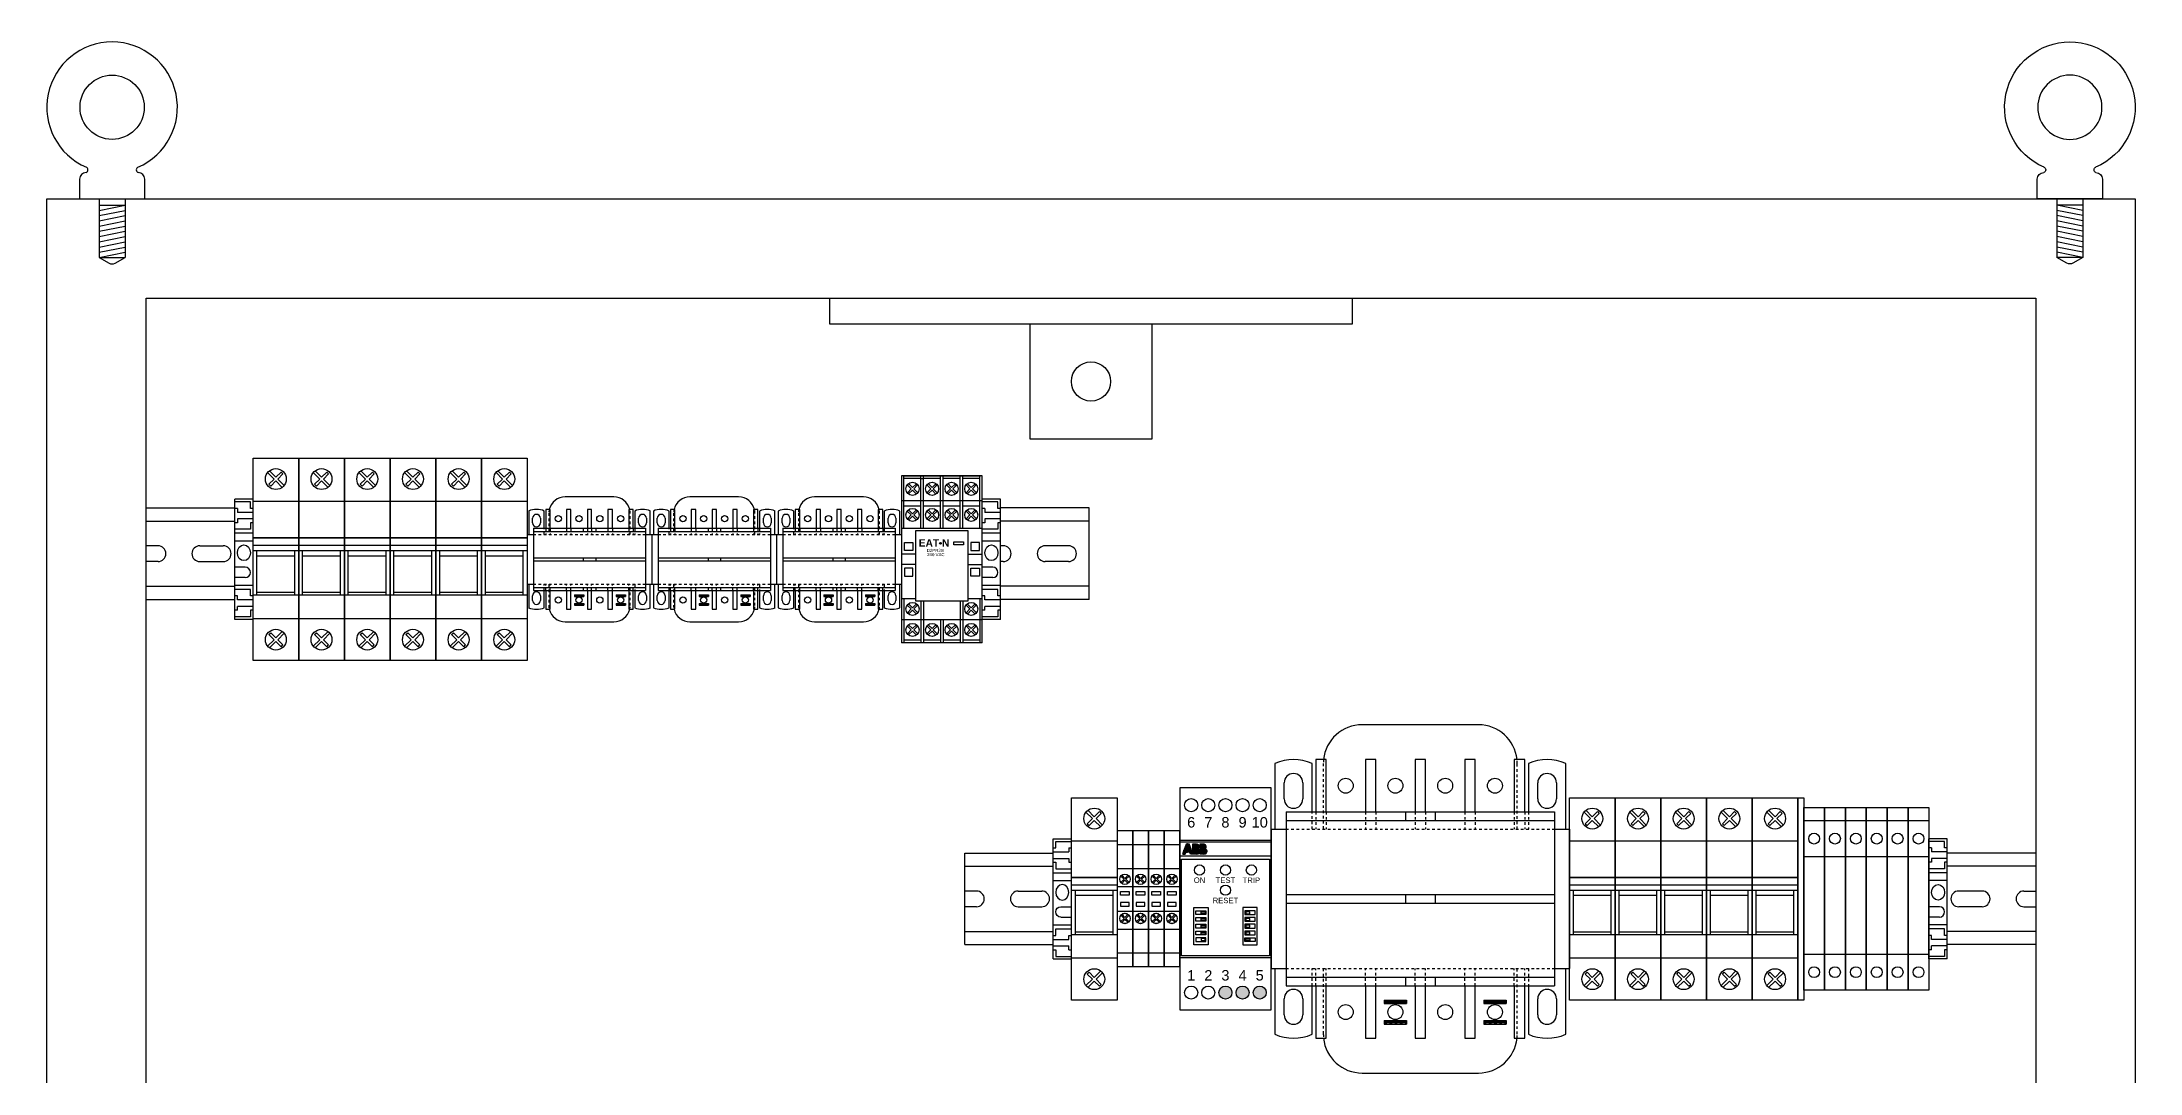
# Model space of a CAD drawing. Header units: millimetres. Extents: x 0 to 840, y -1485 to 297.
# Drawn here: x 148.5 to 228.8, y -1260.2 to -1220.7 of the extents above; entities that cross this region are included whole.
import ezdxf

# ---------------------------------------------------------------- set-up
doc = ezdxf.new("R2010")
doc.units = ezdxf.units.MM
doc.linetypes.add('HIDDEN', pattern=[0.2, 0.1, -0.1])
doc.layers.add('DEFAULT_2', color=8, linetype='HIDDEN')
doc.styles.get("Standard").update_dxf_attribs({"font": 'arial.ttf'})

# ---------------------------------------------------------------- blocks, each defined once
blk = doc.blocks.new('CANCAMO_8')
at = {"color": 2}
for p, q in [((-1.25, 0.75), (-1.25, 0)), ((-1.25, 0), (1.25, 0)), ((1.25, 0), (1.25, 0.75))]:
    blk.add_line(p, q, dxfattribs=at)
at = {"color": 3}
for p, q in [((-0.5, 0), (-0.5, -2.25)), ((0.5, 0), (0.5, -2.25)), ((-0.5, -0.25), (0.5, -0.25)), ((-0.5, -0.45), (0.5, -0.25)), ((-0.5, -0.65), (0.5, -0.45)), ((-0.5, -0.85), (0.5, -0.65)), ((-0.5, -1.05), (0.5, -0.85)), ((-0.5, -1.25), (0.5, -1.05)), ((-0.5, -1.45), (0.5, -1.25)), ((-0.5, -1.65), (0.5, -1.45)), ((-0.5, -1.85), (0.5, -1.65)), ((-0.5, -2.05), (0.5, -1.85)), ((-0.5, -2.25), (0.5, -2.05)), ((-0.5, -2.25), (0.5, -2.25)), ((-0.5, -2.25), (-0.112, -2.474)), ((0.112, -2.474), (0.5, -2.25))]:
    blk.add_line(p, q, dxfattribs=at)
at = {"color": 2}
blk.add_circle((0, 3.5), 1.23, dxfattribs=at)
for centre, radius, start, end in [((0, 3.5), 2.5, 293.22031, 246.77969), ((-1, 0.75), 0.25, 90, 180), ((-1.037, 1.104), 0.111, 289.35148, 70.64852), ((1.037, 1.104), 0.111, 109.35148, 250.64852), ((1, 0.75), 0.25, 0, 90)]:
    blk.add_arc(centre, radius, start, end, dxfattribs=at)
at = {"color": 3}
blk.add_arc((0, -2.25), 0.25, 243.43495, 296.56505, dxfattribs=at)
blk = doc.blocks.new('BORNE SECCIONABLE')
for p, q in [((-0.4, 0), (-0.4, 7)), ((-0.4, 7), (0.4, 7)), ((-0.4, 6.5), (0.4, 6.5)), ((0.4, 7), (0.4, 0)), ((0.4, 5.111), (-0.4, 5.111)), ((-0.4, 1.389), (0.4, 1.389)), ((0.4, 0), (-0.4, 0))]:
    blk.add_line(p, q)
for centre in [(0, 5.806), (0, 0.694)]:
    blk.add_circle(centre, 0.208)
blk = doc.blocks.new('TOPE JXBs-BF')
for p, q in [((-0.35, 0), (-0.35, 4.6)), ((0.35, 4.6), (-0.35, 4.6)), ((0.35, 4.6), (-0.35, 4.6)), ((0.25, 4.5), (-0.35, 4.5)), ((-0.25, 4.25), (-0.35, 4.25)), ((-0.25, 4.25), (-0.25, 4.1)), ((0.35, 4.1), (-0.25, 4.1)), ((0.25, 4.25), (0.25, 4.5)), ((0.35, 4.25), (0.25, 4.25)), ((0.35, 0), (0.35, 4.6)), ((-0.25, 3.7), (-0.35, 3.7)), ((0.25, 3.45), (-0.35, 3.45)), ((0.35, 3.3), (-0.35, 3.3)), ((0.35, 3.85), (-0.25, 3.85)), ((-0.25, 3.85), (-0.25, 3.7)), ((0.35, 3.7), (0.25, 3.7)), ((0.25, 3.7), (0.25, 3.45)), ((0.35, 3), (-0.35, 3)), ((0.05, 2), (-0.35, 2)), ((0.05, 1.6), (-0.35, 1.6)), ((0.35, 1.3), (-0.35, 1.3)), ((0.25, 1.15), (-0.35, 1.15)), ((-0.25, 0.9), (-0.35, 0.9)), ((-0.25, 0.75), (-0.25, 0.9)), ((0.25, 0.9), (0.25, 1.15)), ((0.35, 0.9), (0.25, 0.9)), ((-0.25, 0.35), (-0.35, 0.35)), ((0.25, 0.1), (-0.35, 0.1)), ((0.35, 0), (-0.35, 0)), ((0.35, 0.75), (-0.25, 0.75)), ((0.35, 0.5), (-0.25, 0.5)), ((-0.25, 0.35), (-0.25, 0.5)), ((0.35, 0.35), (0.25, 0.35)), ((0.25, 0.35), (0.25, 0.1))]:
    blk.add_line(p, q)
blk.add_arc((0.05, 1.8), 0.2, 270, 90)
blk.add_ellipse((0, 2.55), major_axis=(0, -0.3), ratio=0.833333)
blk = doc.blocks.new('Fusible PMF')
for p, q in [((-0.247, 7.267), (0, 7.021)), ((-0.317, 7.197), (-0.071, 6.95)), ((-0.071, 6.95), (-0.268, 6.753)), ((-0.268, 6.753), (-0.197, 6.682)), ((0, 6.879), (-0.197, 6.682)), ((0.197, 7.218), (0, 7.021)), ((0, 6.879), (0.247, 6.632)), ((0.268, 7.147), (0.071, 6.95)), ((0.071, 6.95), (0.318, 6.703)), ((0.197, 7.218), (0.268, 7.147)), ((-0.268, 0.997), (-0.197, 1.068)), ((-0.071, 0.8), (-0.268, 0.997)), ((0, 0.871), (-0.197, 1.068)), ((0, 0.871), (0.247, 1.118)), ((0.071, 0.8), (0.318, 1.047)), ((-0.317, 0.553), (-0.071, 0.8)), ((-0.247, 0.483), (0, 0.729)), ((0.197, 0.532), (0, 0.729)), ((0.268, 0.603), (0.071, 0.8)), ((0.197, 0.532), (0.268, 0.603))]:
    blk.add_line(p, q)
at = {"color": 4}
for p, q in [((0.875, 4.4), (-0.875, 4.4)), ((0.875, 4.2), (-0.875, 4.2)), ((-0.725, 2.5), (-0.725, 4.2)), ((0.725, 2.5), (0.725, 4.2)), ((0.725, 4), (-0.725, 4)), ((0.875, 2.5), (-0.875, 2.5)), ((0.725, 2.6), (-0.725, 2.6))]:
    blk.add_line(p, q, dxfattribs=at)
blk.add_lwpolyline([(-0.875, 7.75), (0.875, 7.75), (0.875, 0), (-0.875, 0)], close=True)
at = {"color": 5}
blk.add_lwpolyline([(-0.875, 6.1), (0.875, 6.1), (0.875, 4.7), (-0.875, 4.7)], close=True, dxfattribs=at)
at = {"color": 4}
blk.add_lwpolyline([(-0.875, 4.7), (0.875, 4.7), (0.875, 1.6), (-0.875, 1.6)], close=True, dxfattribs=at)
for centre in [(0, 6.95), (0, 0.8)]:
    blk.add_circle(centre, 0.4)
blk = doc.blocks.new('c0100e2a-F')
for p, q in [((2.229, 13.335), (-2.229, 13.335)), ((-5.572, 11.852), (-5.572, 9.334)), ((-4.143, 10.001), (-4.143, 11.852)), ((-4.001, 12.002), (-4.001, 10.001)), ((-3.6, 12.002), (-4.001, 12.002)), ((-3.6, 10.001), (-3.6, 12.002)), ((-2.1, 12.002), (-2.1, 10.001)), ((-1.7, 12.002), (-2.1, 12.002)), ((-1.7, 10.001), (-1.7, 12.002)), ((-0.2, 12.002), (-0.2, 10.001)), ((0.2, 12.002), (-0.2, 12.002)), ((0.2, 10.001), (0.2, 12.002)), ((1.7, 12.002), (1.7, 10.001)), ((2.1, 12.002), (1.7, 12.002)), ((2.1, 10.001), (2.1, 12.002)), ((3.6, 12.002), (3.6, 10.001)), ((4, 12.002), (3.6, 12.002)), ((4, 10.001), (4, 12.002)), ((4.143, 11.852), (4.143, 10.001)), ((5.572, 9.334), (5.572, 11.852)), ((-5.215, 10.492), (-5.215, 11.111)), ((-4.501, 11.111), (-4.501, 10.492)), ((4.501, 10.492), (4.501, 11.111)), ((5.215, 11.111), (5.215, 10.492)), ((-5.143, 10.001), (-5.143, 3.334)), ((-5.143, 10.001), (5.143, 10.001)), ((-5.143, 9.668), (5.143, 9.668)), ((-0.571, 10.001), (-0.571, 9.668)), ((0.571, 10.001), (0.571, 9.668)), ((5.143, 10.001), (5.143, 3.334)), ((-5.715, 9.334), (-5.715, 4)), ((-5.715, 9.334), (-5.143, 9.334)), ((5.143, 9.334), (5.715, 9.334)), ((5.715, 9.334), (5.715, 4)), ((-5.143, 6.834), (5.143, 6.834)), ((-5.143, 6.501), (5.143, 6.501)), ((-0.571, 6.834), (-0.571, 6.501)), ((0.571, 6.834), (0.571, 6.501)), ((-5.715, 4), (-5.143, 4)), ((-5.572, 4), (-5.572, 1.483)), ((-5.143, 3.667), (5.143, 3.667)), ((-5.143, 3.334), (5.143, 3.334)), ((-4.143, 1.483), (-4.143, 3.334)), ((-4.001, 3.334), (-4.001, 1.334)), ((-3.6, 1.334), (-3.6, 3.334)), ((-2.1, 3.334), (-2.1, 1.334)), ((-1.7, 1.334), (-1.7, 3.334)), ((-0.571, 3.667), (-0.571, 3.334)), ((-0.2, 3.334), (-0.2, 1.334)), ((0.2, 1.334), (0.2, 3.334)), ((0.571, 3.667), (0.571, 3.334)), ((1.7, 3.334), (1.7, 1.334)), ((2.1, 1.334), (2.1, 3.334)), ((3.6, 3.334), (3.6, 1.334)), ((4, 1.334), (4, 3.334)), ((4.143, 3.334), (4.143, 1.483)), ((5.143, 4), (5.715, 4)), ((5.572, 1.483), (5.572, 4)), ((-5.215, 2.224), (-5.215, 2.843)), ((-4.501, 2.843), (-4.501, 2.224)), ((-1.381, 2.793), (-0.524, 2.793)), ((-1.381, 2.793), (-1.381, 2.737)), ((-1.381, 2.779), (-0.524, 2.779)), ((-1.381, 2.722), (-0.524, 2.722)), ((-1.381, 2.722), (-1.381, 2.66)), ((-1.381, 2.688), (-0.524, 2.688)), ((-1.381, 2.674), (-0.524, 2.674)), ((-1.381, 2.66), (-0.524, 2.66)), ((-0.524, 2.793), (-0.524, 2.66)), ((2.429, 2.793), (3.286, 2.793)), ((2.429, 2.793), (2.429, 2.737)), ((2.429, 2.779), (3.286, 2.779)), ((2.429, 2.722), (3.286, 2.722)), ((2.429, 2.722), (2.429, 2.66)), ((2.429, 2.688), (3.286, 2.688)), ((2.429, 2.674), (3.286, 2.674)), ((2.429, 2.66), (3.286, 2.66)), ((3.286, 2.793), (3.286, 2.66)), ((4.501, 2.224), (4.501, 2.843)), ((5.215, 2.843), (5.215, 2.224)), ((-1.381, 2.007), (-0.524, 2.007)), ((-1.381, 2.007), (-1.381, 1.874)), ((-1.381, 1.993), (-0.524, 1.993)), ((-1.381, 1.979), (-0.524, 1.979)), ((-1.381, 1.946), (-0.524, 1.946)), ((-1.381, 1.888), (-0.524, 1.888)), ((-1.381, 1.874), (-0.524, 1.874)), ((-0.524, 2.007), (-0.524, 1.874)), ((2.429, 2.007), (3.286, 2.007)), ((2.429, 2.007), (2.429, 1.874)), ((2.429, 1.993), (3.286, 1.993)), ((2.429, 1.979), (3.286, 1.979)), ((2.429, 1.946), (3.286, 1.946)), ((2.429, 1.888), (3.286, 1.888)), ((2.429, 1.874), (3.286, 1.874)), ((3.286, 2.007), (3.286, 1.874)), ((-4.001, 1.334), (-3.6, 1.334)), ((-2.1, 1.334), (-1.7, 1.334)), ((-0.2, 1.334), (0.2, 1.334)), ((1.7, 1.334), (2.1, 1.334)), ((3.6, 1.334), (4, 1.334)), ((-2.229, 0), (2.229, 0))]:
    blk.add_line(p, q)
at = {"color": 40}
for centre in [(-2.858, 11.001), (-0.953, 11.001), (0.953, 11.001), (2.858, 11.001), (-2.858, 2.334), (-0.953, 2.334), (0.953, 2.334), (2.858, 2.334)]:
    blk.add_circle(centre, 0.286, dxfattribs=at)
for centre, radius, start, end in [((-2.229, 11.849), 1.486, 90, 174.11316), ((2.229, 11.849), 1.486, 5.88684, 90), ((-4.858, 10.216), 1.786, 66.42182, 113.57818), ((-4.858, 11.111), 0.357, 0, 180), ((4.858, 10.216), 1.786, 66.42182, 113.57818), ((4.858, 11.111), 0.357, 0, 180), ((-4.858, 10.492), 0.357, 180, 0), ((4.858, 10.492), 0.357, 180, 0), ((-4.858, 2.843), 0.357, 0, 180), ((4.858, 2.843), 0.357, 0, 180), ((-4.858, 2.224), 0.357, 180, 0), ((4.858, 2.224), 0.357, 180, 0), ((-4.858, 3.119), 1.786, 246.42182, 293.57818), ((-2.229, 1.486), 1.486, 185.88684, 270), ((2.229, 1.486), 1.486, 270, 354.11316), ((4.858, 3.119), 1.786, 246.42182, 293.57818)]:
    blk.add_arc(centre, radius, start, end)
at = {"layer": 'DEFAULT_2'}
for p, q in [((-3.715, 11.849), (-3.715, 9.334)), ((3.715, 9.334), (3.715, 11.849)), ((-4.143, 9.334), (-4.143, 10.001)), ((-4.001, 10.001), (-4.001, 9.334)), ((-3.6, 10.001), (-3.6, 9.334)), ((-2.1, 10.001), (-2.1, 9.334)), ((-1.7, 10.001), (-1.7, 9.334)), ((-0.2, 10.001), (-0.2, 9.334)), ((0.2, 10.001), (0.2, 9.334)), ((1.7, 10.001), (1.7, 9.334)), ((2.1, 10.001), (2.1, 9.334)), ((3.6, 10.001), (3.6, 9.334)), ((4, 10.001), (4, 9.334)), ((4.143, 10.001), (4.143, 9.334)), ((-5.143, 9.334), (5.143, 9.334)), ((-5.143, 4), (5.143, 4)), ((-4.143, 3.334), (-4.143, 4)), ((-4.001, 3.334), (-4.001, 4)), ((-3.715, 4), (-3.715, 1.486)), ((-3.6, 3.334), (-3.6, 4)), ((-2.1, 3.334), (-2.1, 4)), ((-1.7, 3.334), (-1.7, 4)), ((-0.2, 3.334), (-0.2, 4)), ((0.2, 3.334), (0.2, 4)), ((1.7, 3.334), (1.7, 4)), ((2.1, 3.334), (2.1, 4)), ((3.6, 3.334), (3.6, 4)), ((3.715, 1.486), (3.715, 4)), ((4, 3.334), (4, 4)), ((4.143, 4), (4.143, 3.334)), ((-1.381, 2.746), (-0.524, 2.746)), ((-1.381, 2.737), (-1.381, 2.722)), ((-1.381, 2.716), (-0.524, 2.716)), ((-1.381, 2.707), (-0.524, 2.707)), ((-1.381, 2.693), (-0.524, 2.693)), ((2.429, 2.746), (3.286, 2.746)), ((2.429, 2.737), (2.429, 2.722)), ((2.429, 2.716), (3.286, 2.716)), ((2.429, 2.707), (3.286, 2.707)), ((2.429, 2.693), (3.286, 2.693)), ((-1.381, 1.974), (-0.524, 1.974)), ((-1.381, 1.96), (-0.524, 1.96)), ((-1.381, 1.951), (-0.524, 1.951)), ((-1.381, 1.922), (-0.524, 1.922)), ((2.429, 1.974), (3.286, 1.974)), ((2.429, 1.96), (3.286, 1.96)), ((2.429, 1.951), (3.286, 1.951)), ((2.429, 1.922), (3.286, 1.922))]:
    blk.add_line(p, q, dxfattribs=at)
for centre, start, end in [((-2.229, 11.849), 174.11316, 180), ((2.229, 11.849), 0, 5.88684), ((-2.229, 1.486), 180, 185.88684), ((2.229, 1.486), 354.11316, 0)]:
    blk.add_arc(centre, 1.486, start, end, dxfattribs=at)
blk = doc.blocks.new('borne 4mm')
for p, q in [((2726.454, -1416.171), (2725.854, -1416.171)), ((2725.854, -1416.171), (2725.854, -1421.371)), ((2726.454, -1421.371), (2726.454, -1416.171)), ((2726.454, -1416.171), (2726.454, -1421.371)), ((2726.454, -1416.696), (2725.854, -1416.696)), ((2725.854, -1417.605), (2726.454, -1417.605)), ((2725.854, -1418.296), (2726.454, -1418.296)), ((2725.996, -1418.143), (2726.119, -1418.021)), ((2726.021, -1417.923), (2726.056, -1417.888)), ((2726.119, -1418.021), (2726.021, -1417.923)), ((2726.032, -1418.178), (2726.154, -1418.056)), ((2726.154, -1417.986), (2726.056, -1417.888)), ((2726.154, -1417.986), (2726.277, -1417.862)), ((2726.252, -1418.154), (2726.154, -1418.056)), ((2726.189, -1418.021), (2726.312, -1417.898)), ((2726.287, -1418.119), (2726.189, -1418.021)), ((2726.252, -1418.154), (2726.287, -1418.119)), ((2725.854, -1419.245), (2726.454, -1419.245)), ((2726.021, -1419.423), (2726.056, -1419.388)), ((2726.119, -1419.521), (2726.021, -1419.423)), ((2726.154, -1419.486), (2726.056, -1419.388)), ((2726.154, -1419.486), (2726.277, -1419.362)), ((2726.189, -1419.521), (2726.312, -1419.398)), ((2726.454, -1419.245), (2726.454, -1420.845)), ((2725.854, -1419.936), (2726.454, -1419.936)), ((2725.996, -1419.643), (2726.119, -1419.521)), ((2726.032, -1419.678), (2726.154, -1419.556)), ((2726.252, -1419.654), (2726.154, -1419.556)), ((2726.287, -1419.619), (2726.189, -1419.521)), ((2726.252, -1419.654), (2726.287, -1419.619)), ((2726.454, -1420.845), (2725.854, -1420.845)), ((2726.454, -1421.371), (2725.854, -1421.371))]:
    blk.add_line(p, q)
for points in [[(2725.99, -1418.486), (2726.319, -1418.486), (2726.319, -1418.631), (2725.99, -1418.631)], [(2725.99, -1419.056), (2726.319, -1419.056), (2726.319, -1418.91), (2725.99, -1418.91)]]:
    blk.add_lwpolyline(points, close=True)
for centre, radius in [((2726.154, -1418.021), 0.2), ((2726.154, -1418.021), 0.2), ((2726.154, -1418.021), 0.199), ((2726.154, -1419.521), 0.2), ((2726.154, -1419.521), 0.2), ((2726.154, -1419.521), 0.199)]:
    blk.add_circle(centre, radius)
blk = doc.blocks.new('Borne 4mm²')
blk.add_blockref('borne 4mm', (-2726.154, 1421.371))
blk = doc.blocks.new('RD2_ABB')
h = blk.add_hatch(color=256)
h.paths.add_polyline_path([(-1.449, 6.352), (-1.497, 6.352), (-1.572, 6.155), (-1.449, 6.155)])
h.paths.add_polyline_path([(-1.503, 6.044), (-1.449, 6.044), (-1.449, 6.139), (-1.575, 6.139), (-1.633, 5.964), (-1.541, 5.964)])
h.paths.add_polyline_path([(-1.312, 6.155), (-1.387, 6.352), (-1.435, 6.352), (-1.435, 6.155)])
h.paths.add_polyline_path([(-1.382, 6.044), (-1.343, 5.964), (-1.251, 5.964), (-1.309, 6.139), (-1.435, 6.139), (-1.435, 6.044)])
h.paths.add_polyline_path([(-1.121, 6.352), (-1.247, 6.352), (-1.247, 5.964), (-1.121, 5.964)])
h.paths.add_polyline_path([(-1.111, 6.158), (-1.023, 6.158, 0.077521), (-1.05, 6.169, 0.619229), (-1.078, 6.343), (-1.111, 6.352)])
h.paths.add_polyline_path([(-1.111, 5.965), (-1.067, 5.973, 0.688685), (-1.01, 6.139), (-1.111, 6.139)])
h.paths.add_polyline_path([(-0.972, 5.964), (-0.846, 5.964), (-0.846, 6.352), (-0.972, 6.352)])
h.paths.add_polyline_path([(-0.803, 6.343), (-0.836, 6.352), (-0.836, 6.158), (-0.748, 6.158, 0.077521), (-0.776, 6.169, 0.619229)])
h.paths.add_polyline_path([(-0.735, 6.139), (-0.836, 6.139), (-0.836, 5.965), (-0.792, 5.973, 0.688685)])
h = blk.add_hatch(color=256)
h.paths.add_polyline_path([(-0.25, 0.661, 1), (0.25, 0.661, 1)])
h.paths.add_polyline_path([(0.907, 0.661, 1), (0.406, 0.661, 1)])
h.paths.add_polyline_path([(1.563, 0.661, 1), (1.062, 0.661, 1)])
for p, q in [((-1.75, 6.5), (1.75, 6.5)), ((-1.633, 5.964), (-1.575, 6.139)), ((-1.572, 6.155), (-1.497, 6.352)), ((-1.541, 5.964), (-1.503, 6.044)), ((-1.503, 6.044), (-1.449, 6.044)), ((-1.382, 6.044), (-1.435, 6.044)), ((-1.312, 6.155), (-1.387, 6.352)), ((-1.343, 5.964), (-1.382, 6.044)), ((-1.251, 5.964), (-1.309, 6.139)), ((-1.121, 5.964), (-1.066, 5.973)), ((-1.111, 6.352), (-1.111, 6.158)), ((-1.111, 6.352), (-1.076, 6.343)), ((-1.023, 6.158), (-1.111, 6.158)), ((-1.111, 6.139), (-1.111, 5.964)), ((-1.01, 6.139), (-1.111, 6.139)), ((-0.846, 5.964), (-0.791, 5.973)), ((-0.836, 6.352), (-0.836, 6.158)), ((-0.836, 6.352), (-0.802, 6.343)), ((-0.748, 6.158), (-0.836, 6.158)), ((-0.836, 6.139), (-0.836, 5.964)), ((-0.735, 6.139), (-0.836, 6.139)), ((-1.75, 2), (1.75, 2))]:
    blk.add_line(p, q)
for points in [[(-1.75, 0), (1.75, 0), (1.75, 8.5), (-1.75, 8.5)], [(-1.683, 5.765), (1.683, 5.765), (1.683, 2.072), (-1.683, 2.072)], [(-1.247, 6.352), (-1.121, 6.352), (-1.121, 5.964), (-1.247, 5.964)], [(-0.972, 6.352), (-0.846, 6.352), (-0.846, 5.964), (-0.972, 5.964)], [(-1.212, 3.918), (-0.668, 3.918), (-0.668, 2.487), (-1.212, 2.487)], [(-1.133, 3.791), (-0.747, 3.791), (-0.747, 3.648), (-1.133, 3.648)], [(-1.133, 3.541), (-0.747, 3.541), (-0.747, 3.398), (-1.133, 3.398)], [(-1.133, 3.276), (-0.747, 3.276), (-0.747, 3.134), (-1.133, 3.134)], [(-0.929, 3.754), (-0.775, 3.754), (-0.775, 3.677), (-0.929, 3.677)], [(-0.929, 3.504), (-0.775, 3.504), (-0.775, 3.427), (-0.929, 3.427)], [(-0.929, 3.24), (-0.775, 3.24), (-0.775, 3.163), (-0.929, 3.163)], [(1.212, 3.918), (0.668, 3.918), (0.668, 2.487), (1.212, 2.487)], [(1.133, 3.791), (0.747, 3.791), (0.747, 3.648), (1.133, 3.648)], [(1.133, 3.541), (0.747, 3.541), (0.747, 3.398), (1.133, 3.398)], [(1.133, 3.276), (0.747, 3.276), (0.747, 3.134), (1.133, 3.134)], [(0.929, 3.754), (0.775, 3.754), (0.775, 3.677), (0.929, 3.677)], [(0.929, 3.504), (0.775, 3.504), (0.775, 3.427), (0.929, 3.427)], [(0.929, 3.24), (0.775, 3.24), (0.775, 3.163), (0.929, 3.163)], [(-1.133, 3.016), (-0.747, 3.016), (-0.747, 2.873), (-1.133, 2.873)], [(-1.133, 2.615), (-0.747, 2.615), (-0.747, 2.757), (-1.133, 2.757)], [(-0.929, 2.979), (-0.775, 2.979), (-0.775, 2.902), (-0.929, 2.902)], [(-0.929, 2.652), (-0.775, 2.652), (-0.775, 2.728), (-0.929, 2.728)], [(1.133, 3.016), (0.747, 3.016), (0.747, 2.873), (1.133, 2.873)], [(1.133, 2.615), (0.747, 2.615), (0.747, 2.757), (1.133, 2.757)], [(0.929, 2.979), (0.775, 2.979), (0.775, 2.902), (0.929, 2.902)], [(0.929, 2.652), (0.775, 2.652), (0.775, 2.728), (0.929, 2.728)]]:
    blk.add_lwpolyline(points, close=True)
at = {"color": 1}
blk.add_lwpolyline([(-1.75, 6.434), (1.75, 6.434), (1.75, 5.89), (-1.75, 5.89)], close=True, dxfattribs=at)
for points in [[(-1.633, 5.964), (-1.541, 5.964)], [(-1.449, 6.044), (-1.449, 6.139), (-1.575, 6.139)], [(-1.572, 6.155), (-1.449, 6.155), (-1.449, 6.352), (-1.497, 6.352)], [(-1.312, 6.155), (-1.435, 6.155), (-1.435, 6.352), (-1.387, 6.352)], [(-1.435, 6.044), (-1.435, 6.139), (-1.309, 6.139)], [(-1.251, 5.964), (-1.343, 5.964)]]:
    blk.add_lwpolyline(points)
for centre, radius in [((-1.312, 7.839), 0.25), ((-0.656, 7.839), 0.25), ((0, 7.839), 0.25), ((0.656, 7.839), 0.25), ((1.313, 7.839), 0.25), ((-0.993, 5.355), 0.195), ((0, 5.355), 0.195), ((0.993, 5.355), 0.195), ((0, 4.581), 0.195), ((-1.312, 0.661), 0.25), ((-0.656, 0.661), 0.25), ((0, 0.661), 0.25), ((0.656, 0.661), 0.25), ((1.313, 0.661), 0.25)]:
    blk.add_circle(centre, radius)
for centre, radius, start, end in [((-1.108, 6.249), 0.0987, 305.42455, 77.33952), ((-1.07, 6.067), 0.0942, 271.93823, 50.15667), ((-1.07, 6.077), 0.0942, 59.9721, 77.70305), ((-0.833, 6.249), 0.0987, 305.42455, 77.33952), ((-0.796, 6.067), 0.0942, 271.93823, 50.15667), ((-0.796, 6.077), 0.0942, 59.9721, 77.70305)]:
    blk.add_arc(centre, radius, start, end)
at = {"color": 3, "width": 0.56435, "attachment_point": 5}
for s, insert, char_height in [('{\\C256;6}', (-1.312, 7.179), 0.4), ('{\\C256;7}', (-0.656, 7.179), 0.4), ('{\\C256;8}', (0, 7.179), 0.4), ('{\\C256;9}', (0.656, 7.179), 0.4), ('{\\C256;10}', (1.313, 7.179), 0.4), ('{\\C256;ON}', (-0.993, 4.963), 0.21), ('{\\C256;TEST}', (0, 4.963), 0.21), ('{\\C256;TRIP}', (0.993, 4.963), 0.21), ('{\\C256;RESET}', (0, 4.189), 0.21), ('{\\C256;1}', (-1.312, 1.321), 0.4), ('{\\C256;2}', (-0.656, 1.321), 0.4), ('{\\C256;3}', (0, 1.321), 0.4), ('{\\C256;4}', (0.656, 1.321), 0.4), ('{\\C256;5}', (1.313, 1.321), 0.4)]:
    blk.add_mtext(s, dxfattribs=dict(at, insert=insert, char_height=char_height))
blk = doc.blocks.new('c0050e2afb-P')
for p, q in [((-3.71, 6.76), (-3.71, 5.33)), ((-2.76, 5.71), (-2.76, 6.76)), ((-2.67, 6.86), (-2.67, 5.71)), ((-2.4, 6.86), (-2.67, 6.86)), ((-2.4, 5.71), (-2.4, 6.86)), ((1.49, 7.62), (-1.49, 7.62)), ((-1.4, 6.86), (-1.4, 5.71)), ((-1.13, 6.86), (-1.4, 6.86)), ((-1.13, 5.71), (-1.13, 6.86)), ((-0.13, 6.86), (-0.13, 5.71)), ((0.13, 6.86), (-0.13, 6.86)), ((0.13, 5.71), (0.13, 6.86)), ((1.13, 6.86), (1.13, 5.71)), ((1.4, 6.86), (1.13, 6.86)), ((1.4, 5.71), (1.4, 6.86)), ((2.4, 6.86), (2.4, 5.71)), ((2.67, 6.86), (2.4, 6.86)), ((2.67, 5.71), (2.67, 6.86)), ((2.76, 6.76), (2.76, 5.71)), ((3.71, 5.33), (3.71, 6.76)), ((-3.81, 5.33), (-3.81, 2.29)), ((-3.81, 5.33), (-3.43, 5.33)), ((-3.48, 6.03), (-3.48, 6.32)), ((-3.43, 5.71), (-3.43, 1.9)), ((-3.43, 5.71), (3.43, 5.71)), ((-3.43, 5.52), (3.43, 5.52)), ((-3, 6.32), (-3, 6.03)), ((-0.38, 5.71), (-0.38, 5.52)), ((0.38, 5.71), (0.38, 5.52)), ((3, 6.03), (3, 6.32)), ((3.43, 5.71), (3.43, 1.9)), ((3.43, 5.33), (3.81, 5.33)), ((3.48, 6.32), (3.48, 6.03)), ((3.81, 5.33), (3.81, 2.29)), ((-3.43, 3.91), (3.43, 3.91)), ((-0.38, 3.91), (-0.38, 3.71)), ((0.38, 3.91), (0.38, 3.71)), ((-3.43, 3.71), (3.43, 3.71)), ((-3.81, 2.29), (-3.43, 2.29)), ((-3.71, 2.29), (-3.71, 0.86)), ((-3.48, 1.3), (-3.48, 1.59)), ((-3.43, 2.1), (3.43, 2.1)), ((-3.43, 1.9), (3.43, 1.9)), ((-3, 1.59), (-3, 1.3)), ((-2.76, 0.86), (-2.76, 1.9)), ((-2.67, 1.9), (-2.67, 0.76)), ((-2.4, 0.76), (-2.4, 1.9)), ((-1.4, 1.9), (-1.4, 0.76)), ((-1.13, 0.76), (-1.13, 1.9)), ((-0.92, 1.65), (-0.35, 1.65)), ((-0.92, 1.65), (-0.92, 1.55)), ((-0.92, 1.63), (-0.35, 1.63)), ((-0.92, 1.59), (-0.35, 1.59)), ((-0.92, 1.57), (-0.35, 1.57)), ((-0.92, 1.56), (-0.35, 1.56)), ((-0.92, 1.55), (-0.35, 1.55)), ((-0.38, 2.1), (-0.38, 1.9)), ((-0.35, 1.65), (-0.35, 1.56)), ((-0.35, 1.56), (-0.35, 1.55)), ((-0.13, 1.9), (-0.13, 0.76)), ((0.13, 0.76), (0.13, 1.9)), ((0.38, 2.1), (0.38, 1.9)), ((1.13, 1.9), (1.13, 0.76)), ((1.4, 0.76), (1.4, 1.9)), ((1.62, 1.65), (2.19, 1.65)), ((1.62, 1.65), (1.62, 1.55)), ((1.62, 1.63), (2.19, 1.63)), ((1.62, 1.59), (2.19, 1.59)), ((1.62, 1.57), (2.19, 1.57)), ((1.62, 1.56), (2.19, 1.56)), ((1.62, 1.55), (2.19, 1.55)), ((2.19, 1.65), (2.19, 1.56)), ((2.19, 1.56), (2.19, 1.55)), ((2.4, 1.9), (2.4, 0.76)), ((2.67, 0.76), (2.67, 1.9)), ((2.76, 1.9), (2.76, 0.86)), ((3, 1.3), (3, 1.59)), ((3.43, 2.29), (3.81, 2.29)), ((3.48, 1.59), (3.48, 1.3)), ((3.71, 0.86), (3.71, 2.29)), ((-2.67, 0.76), (-2.4, 0.76)), ((-1.49, 0), (1.49, 0)), ((-1.4, 0.76), (-1.13, 0.76)), ((-0.92, 1.11), (-0.35, 1.11)), ((-0.92, 1.11), (-0.92, 1.11)), ((-0.92, 1.1), (-0.35, 1.1)), ((-0.92, 1.1), (-0.35, 1.1)), ((-0.92, 1.1), (-0.92, 1.02)), ((-0.92, 1.08), (-0.35, 1.08)), ((-0.92, 1.04), (-0.35, 1.04)), ((-0.92, 1.02), (-0.35, 1.02)), ((-0.35, 1.11), (-0.35, 1.02)), ((-0.13, 0.76), (0.13, 0.76)), ((1.13, 0.76), (1.4, 0.76)), ((1.62, 1.11), (2.19, 1.11)), ((1.62, 1.11), (1.62, 1.11)), ((1.62, 1.1), (2.19, 1.1)), ((1.62, 1.1), (2.19, 1.1)), ((1.62, 1.1), (1.62, 1.02)), ((1.62, 1.08), (2.19, 1.08)), ((1.62, 1.04), (2.19, 1.04)), ((1.62, 1.02), (2.19, 1.02)), ((2.19, 1.11), (2.19, 1.02)), ((2.4, 0.76), (2.67, 0.76))]:
    blk.add_line(p, q)
at = {"color": 40}
for centre in [(-1.91, 6.29), (-0.64, 6.29), (0.63, 6.29), (1.9, 6.29), (-1.91, 1.33), (-0.64, 1.33), (0.63, 1.33), (1.9, 1.33)]:
    blk.add_circle(centre, 0.191, dxfattribs=at)
for centre, radius, start, end in [((-3.24, 5.67), 1.19, 66.4218, 113.5782), ((-3.24, 6.32), 0.238, 0, 180), ((-1.49, 6.63), 0.991, 90, 166.6576), ((1.49, 6.63), 0.991, 13.3424, 90), ((3.24, 5.67), 1.19, 66.4218, 113.5782), ((3.24, 6.32), 0.238, 0, 180), ((-3.24, 6.03), 0.238, 180, 0), ((3.24, 6.03), 0.238, 180, 0), ((-3.24, 1.59), 0.238, 0, 180), ((-3.24, 1.3), 0.238, 180, 0), ((3.24, 1.59), 0.238, 0, 180), ((3.24, 1.3), 0.238, 180, 0), ((-3.24, 1.95), 1.19, 246.4218, 293.5782), ((-1.49, 0.99), 0.991, 193.3424, 270), ((1.49, 0.99), 0.991, 270, 346.6576), ((3.24, 1.95), 1.19, 246.4218, 293.5782)]:
    blk.add_arc(centre, radius, start, end)
at = {"layer": 'DEFAULT_2'}
for p, q in [((-2.48, 6.63), (-2.48, 5.33)), ((2.48, 5.33), (2.48, 6.63)), ((-3.43, 5.33), (3.43, 5.33)), ((-2.76, 5.33), (-2.76, 5.71)), ((-2.67, 5.71), (-2.67, 5.33)), ((-2.4, 5.71), (-2.4, 5.33)), ((-1.4, 5.71), (-1.4, 5.33)), ((-1.13, 5.71), (-1.13, 5.33)), ((-0.13, 5.71), (-0.13, 5.33)), ((0.13, 5.71), (0.13, 5.33)), ((1.13, 5.71), (1.13, 5.33)), ((1.4, 5.71), (1.4, 5.33)), ((2.4, 5.71), (2.4, 5.33)), ((2.67, 5.71), (2.67, 5.33)), ((2.76, 5.71), (2.76, 5.33)), ((-3.43, 2.29), (3.43, 2.29)), ((-2.76, 1.9), (-2.76, 2.29)), ((-2.67, 1.9), (-2.67, 2.29)), ((-2.48, 2.29), (-2.48, 0.99)), ((-2.4, 1.9), (-2.4, 2.29)), ((-1.4, 1.9), (-1.4, 2.29)), ((-1.13, 1.9), (-1.13, 2.29)), ((-0.92, 1.61), (-0.35, 1.61)), ((-0.92, 1.6), (-0.35, 1.6)), ((-0.92, 1.58), (-0.35, 1.58)), ((-0.35, 1.56), (-0.35, 1.56)), ((-0.13, 1.9), (-0.13, 2.29)), ((0.13, 1.9), (0.13, 2.29)), ((1.13, 1.9), (1.13, 2.29)), ((1.4, 1.9), (1.4, 2.29)), ((1.62, 1.61), (2.19, 1.61)), ((1.62, 1.6), (2.19, 1.6)), ((1.62, 1.58), (2.19, 1.58)), ((2.19, 1.56), (2.19, 1.56)), ((2.4, 1.9), (2.4, 2.29)), ((2.48, 0.99), (2.48, 2.29)), ((2.67, 1.9), (2.67, 2.29)), ((2.76, 2.29), (2.76, 1.9)), ((-0.92, 1.11), (-0.92, 1.1)), ((-0.92, 1.09), (-0.35, 1.09)), ((-0.92, 1.07), (-0.35, 1.07)), ((-0.92, 1.06), (-0.35, 1.06)), ((1.62, 1.11), (1.62, 1.1)), ((1.62, 1.09), (2.19, 1.09)), ((1.62, 1.07), (2.19, 1.07)), ((1.62, 1.06), (2.19, 1.06))]:
    blk.add_line(p, q, dxfattribs=at)
for centre, start, end in [((-1.49, 6.63), 166.6576, 180), ((1.49, 6.63), 0, 13.3424), ((-1.49, 0.99), 180, 193.3424), ((1.49, 0.99), 346.6576, 0)]:
    blk.add_arc(centre, 0.991, start, end, dxfattribs=at)
blk = doc.blocks.new('D2PR2B')
h = blk.add_hatch(color=256)
edge = h.paths.add_edge_path()
edge.add_arc((-0.054, 3.813), 0.0338, 0, 360)
for p, q in [((-1.55, 6.4), (-1.55, 3.4)), ((1.55, 6.4), (-1.55, 6.4)), ((1.475, 6.4), (-1.475, 6.4)), ((-1.475, 6.4), (1.475, 6.4)), ((-1.45, 4.4), (-1.45, 6.4)), ((-0.8, 6.3), (-1.45, 6.3)), ((-1.324, 6.051), (-1.173, 5.9)), ((-1.173, 5.9), (-1.308, 5.765)), ((-1.308, 5.765), (-1.26, 5.717)), ((-1.276, 6.099), (-1.125, 5.948)), ((-1.125, 5.852), (-1.26, 5.717)), ((-0.99, 6.083), (-1.125, 5.948)), ((-1.125, 5.852), (-0.974, 5.701)), ((-0.942, 6.035), (-1.077, 5.9)), ((-1.077, 5.9), (-0.926, 5.749)), ((-0.99, 6.083), (-0.942, 6.035)), ((-0.8, 4.4), (-0.8, 6.4)), ((-0.8, 6.3), (-0.7, 6.3)), ((-0.7, 4.4), (-0.7, 6.4)), ((-0.05, 6.3), (-0.7, 6.3)), ((-0.574, 6.051), (-0.423, 5.9)), ((-0.423, 5.9), (-0.558, 5.765)), ((-0.558, 5.765), (-0.51, 5.717)), ((-0.526, 6.099), (-0.375, 5.948)), ((-0.375, 5.852), (-0.51, 5.717)), ((-0.24, 6.083), (-0.375, 5.948)), ((-0.375, 5.852), (-0.224, 5.701)), ((-0.192, 6.035), (-0.327, 5.9)), ((-0.327, 5.9), (-0.176, 5.749)), ((-0.24, 6.083), (-0.192, 6.035)), ((-0.05, 4.4), (-0.05, 6.4)), ((0.05, 4.4), (0.05, 6.4)), ((0.7, 6.3), (0.05, 6.3)), ((0.176, 6.051), (0.327, 5.9)), ((0.327, 5.9), (0.192, 5.765)), ((0.192, 5.765), (0.24, 5.717)), ((0.224, 6.099), (0.375, 5.948)), ((0.375, 5.852), (0.24, 5.717)), ((0.51, 6.083), (0.375, 5.948)), ((0.375, 5.852), (0.526, 5.701)), ((0.558, 6.035), (0.423, 5.9)), ((0.423, 5.9), (0.574, 5.749)), ((0.51, 6.083), (0.558, 6.035)), ((0.7, 4.4), (0.7, 6.4)), ((0.8, 4.4), (0.8, 6.4)), ((1.45, 6.3), (0.8, 6.3)), ((0.926, 6.051), (1.077, 5.9)), ((1.077, 5.9), (0.942, 5.765)), ((0.942, 5.765), (0.99, 5.717)), ((0.974, 6.099), (1.125, 5.948)), ((1.125, 5.852), (0.99, 5.717)), ((1.26, 6.083), (1.125, 5.948)), ((1.125, 5.852), (1.276, 5.701)), ((1.308, 6.035), (1.173, 5.9)), ((1.173, 5.9), (1.324, 5.749)), ((1.26, 6.083), (1.308, 6.035)), ((1.45, 4.4), (1.45, 6.4)), ((1.55, 3.4), (1.55, 6.4)), ((-1.55, 5.45), (1.55, 5.45)), ((-1.45, 5.25), (-0.8, 5.25)), ((-1.324, 5.051), (-1.173, 4.9)), ((-1.173, 4.9), (-1.308, 4.765)), ((-1.276, 5.099), (-1.125, 4.948)), ((-1.125, 4.852), (-1.26, 4.717)), ((-0.99, 5.083), (-1.125, 4.948)), ((-1.125, 4.852), (-0.974, 4.701)), ((-0.942, 5.035), (-1.077, 4.9)), ((-1.077, 4.9), (-0.926, 4.749)), ((-0.99, 5.083), (-0.942, 5.035)), ((-0.7, 5.25), (-0.05, 5.25)), ((-0.574, 5.051), (-0.423, 4.9)), ((-0.423, 4.9), (-0.558, 4.765)), ((-0.526, 5.099), (-0.375, 4.948)), ((-0.375, 4.852), (-0.51, 4.717)), ((-0.24, 5.083), (-0.375, 4.948)), ((-0.375, 4.852), (-0.224, 4.701)), ((-0.192, 5.035), (-0.327, 4.9)), ((-0.327, 4.9), (-0.176, 4.749)), ((-0.24, 5.083), (-0.192, 5.035)), ((0.05, 5.25), (0.7, 5.25)), ((0.176, 5.051), (0.327, 4.9)), ((0.327, 4.9), (0.192, 4.765)), ((0.224, 5.099), (0.375, 4.948)), ((0.375, 4.852), (0.24, 4.717)), ((0.51, 5.083), (0.375, 4.948)), ((0.375, 4.852), (0.526, 4.701)), ((0.558, 5.035), (0.423, 4.9)), ((0.423, 4.9), (0.574, 4.749)), ((0.51, 5.083), (0.558, 5.035)), ((0.8, 5.25), (1.45, 5.25)), ((0.926, 5.051), (1.077, 4.9)), ((1.077, 4.9), (0.942, 4.765)), ((0.974, 5.099), (1.125, 4.948)), ((1.125, 4.852), (0.99, 4.717)), ((1.26, 5.083), (1.125, 4.948)), ((1.125, 4.852), (1.276, 4.701)), ((1.308, 5.035), (1.173, 4.9)), ((1.173, 4.9), (1.324, 4.749)), ((1.26, 5.083), (1.308, 5.035)), ((-1.55, 4.4), (1.55, 4.4)), ((-1.308, 4.765), (-1.26, 4.717)), ((-0.558, 4.765), (-0.51, 4.717)), ((0.192, 4.765), (0.24, 4.717)), ((0.942, 4.765), (0.99, 4.717)), ((-1, 3.4), (-1.55, 3.4)), ((1, 3.4), (1.55, 3.4)), ((-1, 3), (-1.55, 3)), ((-1.55, 3), (-1.55, 0)), ((1, 3), (1.55, 3)), ((1.55, 0), (1.55, 3)), ((-1.55, 1.7), (-1, 1.7)), ((-1.45, 1.7), (-1.45, 0)), ((1, 1.7), (1.55, 1.7)), ((1.45, 1.7), (1.45, 0)), ((-1.55, 0.9), (1.55, 0.9)), ((-1.324, 1.451), (-1.173, 1.3)), ((-1.173, 1.3), (-1.308, 1.165)), ((-1.308, 1.165), (-1.26, 1.117)), ((-1.276, 1.499), (-1.125, 1.348)), ((-1.125, 1.252), (-1.26, 1.117)), ((-0.99, 1.483), (-1.125, 1.348)), ((-1.125, 1.252), (-0.974, 1.101)), ((-0.942, 1.435), (-1.077, 1.3)), ((-1.077, 1.3), (-0.926, 1.149)), ((-0.99, 1.483), (-0.942, 1.435)), ((-0.8, 1.6), (-0.8, 0)), ((-0.7, 1.6), (-0.7, 0)), ((-0.05, 0.9), (-0.05, 0)), ((0.05, 0.9), (0.05, 0)), ((0.7, 1.6), (0.7, 0)), ((0.8, 1.6), (0.8, 0)), ((0.926, 1.451), (1.077, 1.3)), ((1.077, 1.3), (0.942, 1.165)), ((0.942, 1.165), (0.99, 1.117)), ((0.974, 1.499), (1.125, 1.348)), ((1.125, 1.252), (0.99, 1.117)), ((1.26, 1.483), (1.125, 1.348)), ((1.125, 1.252), (1.276, 1.101)), ((1.308, 1.435), (1.173, 1.3)), ((1.173, 1.3), (1.324, 1.149)), ((1.26, 1.483), (1.308, 1.435)), ((1.55, 0), (-1.55, 0)), ((-0.8, 0.1), (-1.45, 0.1)), ((-1.324, 0.651), (-1.173, 0.5)), ((-1.173, 0.5), (-1.308, 0.365)), ((-1.308, 0.365), (-1.26, 0.317)), ((-1.276, 0.699), (-1.125, 0.548)), ((-1.125, 0.452), (-1.26, 0.317)), ((-0.99, 0.683), (-1.125, 0.548)), ((-1.125, 0.452), (-0.974, 0.301)), ((-0.942, 0.635), (-1.077, 0.5)), ((-1.077, 0.5), (-0.926, 0.349)), ((-0.99, 0.683), (-0.942, 0.635)), ((-0.05, 0.1), (-0.7, 0.1)), ((-0.574, 0.651), (-0.423, 0.5)), ((-0.423, 0.5), (-0.558, 0.365)), ((-0.558, 0.365), (-0.51, 0.317)), ((-0.526, 0.699), (-0.375, 0.548)), ((-0.375, 0.452), (-0.51, 0.317)), ((-0.24, 0.683), (-0.375, 0.548)), ((-0.375, 0.452), (-0.224, 0.301)), ((-0.192, 0.635), (-0.327, 0.5)), ((-0.327, 0.5), (-0.176, 0.349)), ((-0.24, 0.683), (-0.192, 0.635)), ((0.7, 0.1), (0.05, 0.1)), ((0.176, 0.651), (0.327, 0.5)), ((0.327, 0.5), (0.192, 0.365)), ((0.192, 0.365), (0.24, 0.317)), ((0.224, 0.699), (0.375, 0.548)), ((0.375, 0.452), (0.24, 0.317)), ((0.51, 0.683), (0.375, 0.548)), ((0.375, 0.452), (0.526, 0.301)), ((0.558, 0.635), (0.423, 0.5)), ((0.423, 0.5), (0.574, 0.349)), ((0.51, 0.683), (0.558, 0.635)), ((1.45, 0.1), (0.8, 0.1)), ((0.926, 0.651), (1.077, 0.5)), ((1.077, 0.5), (0.942, 0.365)), ((0.942, 0.365), (0.99, 0.317)), ((0.974, 0.699), (1.125, 0.548)), ((1.125, 0.452), (0.99, 0.317)), ((1.26, 0.683), (1.125, 0.548)), ((1.125, 0.452), (1.276, 0.301)), ((1.308, 0.635), (1.173, 0.5)), ((1.173, 0.5), (1.324, 0.349)), ((1.26, 0.683), (1.308, 0.635))]:
    blk.add_line(p, q)
at = {"color": 4}
blk.add_lwpolyline([(-1, 4.3), (1, 4.3), (1, 1.6), (-1, 1.6)], close=True, dxfattribs=at)
for points in [[(-1.437, 3.849), (-1.113, 3.849), (-1.113, 3.538), (-1.437, 3.538)], [(0.454, 3.871), (0.832, 3.871), (0.832, 3.754), (0.454, 3.754)], [(1.437, 3.849), (1.113, 3.849), (1.113, 3.538), (1.437, 3.538)], [(-1.437, 2.551), (-1.113, 2.551), (-1.113, 2.862), (-1.437, 2.862)], [(1.437, 2.551), (1.113, 2.551), (1.113, 2.862), (1.437, 2.862)]]:
    blk.add_lwpolyline(points, close=True)
for centre, radius in [((-1.125, 5.9), 0.25), ((-0.375, 5.9), 0.25), ((0.375, 5.9), 0.25), ((1.125, 5.9), 0.25), ((-1.125, 4.9), 0.25), ((-0.375, 4.9), 0.25), ((0.375, 4.9), 0.25), ((1.125, 4.9), 0.25), ((-0.054, 3.813), 0.0338), ((-1.125, 1.3), 0.25), ((1.125, 1.3), 0.25), ((-1.125, 0.5), 0.25), ((-0.375, 0.5), 0.25), ((0.375, 0.5), 0.25), ((1.125, 0.5), 0.25)]:
    blk.add_circle(centre, radius)
at = {"attachment_point": 6}
for s, insert, char_height, width in [('{\\fArial|b1|i0|c0|p34;EAT N}', (0.286, 3.83), 0.27941, 10.16301), ('{\\fArial|b0|i0|c0|p34;D2PR2B}', (0.075, 3.543), 0.12, 10.91207), ('\\pxql;{\\fArial|b0|i0|c0|p34;240 VAC}', (0.603, 3.382), 0.12, 1.16816)]:
    blk.add_mtext(s, dxfattribs=dict(at, insert=insert, char_height=char_height, width=width))

msp = doc.modelspace()

# ---------------------------------------------------------------- linework, layer by layer
at = {"color": 4}
for p, q in [((152.4557, -1238.5718), (155.844, -1238.5718)), ((188.5701, -1238.5718), (185.1818, -1238.5718)), ((188.5701, -1242.0718), (188.5701, -1238.5718)), ((152.4557, -1239.0718), (155.844, -1239.0718)), ((188.5701, -1239.0718), (185.1818, -1239.0718)), ((152.4557, -1241.5718), (155.844, -1241.5718)), ((188.5701, -1241.5718), (185.1818, -1241.5718)), ((152.4557, -1242.0718), (155.844, -1242.0718)), ((188.5701, -1242.0718), (185.1818, -1242.0718)), ((183.8078, -1251.7901), (187.196, -1251.7901)), ((183.8078, -1255.2901), (183.8078, -1251.7901)), ((224.8357, -1251.7901), (221.4475, -1251.7901)), ((183.8078, -1252.2901), (187.196, -1252.2901)), ((224.8357, -1252.2901), (221.4475, -1252.2901)), ((183.8078, -1254.7901), (187.196, -1254.7901)), ((183.8078, -1255.2901), (187.196, -1255.2901)), ((224.8357, -1254.7901), (221.4475, -1254.7901)), ((224.8357, -1255.2901), (221.4475, -1255.2901))]:
    msp.add_line(p, q, dxfattribs=at)
for p, q in [((152.9057, -1240.0218), (152.4557, -1240.0218)), ((154.5057, -1240.0218), (155.4057, -1240.0218)), ((185.2857, -1240.0218), (185.1818, -1240.0218)), ((187.7857, -1240.0218), (186.8857, -1240.0218)), ((152.9057, -1240.6218), (152.4557, -1240.6218)), ((154.5057, -1240.6218), (155.4057, -1240.6218)), ((185.2857, -1240.6218), (185.1818, -1240.6218)), ((187.7857, -1240.6218), (186.8857, -1240.6218)), ((184.2578, -1253.2401), (183.8078, -1253.2401)), ((184.2578, -1253.8401), (183.8078, -1253.8401)), ((185.8578, -1253.2401), (186.7578, -1253.2401)), ((185.8578, -1253.8401), (186.7578, -1253.8401)), ((222.7857, -1253.2401), (221.8857, -1253.2401)), ((222.7857, -1253.8401), (221.8857, -1253.8401)), ((224.3857, -1253.2401), (224.8357, -1253.2401)), ((224.3857, -1253.8401), (224.8357, -1253.8401))]:
    msp.add_line(p, q)
at = {"color": 5}
for points in [[(148.6457, -1226.7301), (228.6457, -1226.7301), (228.6457, -1426.7301), (148.6457, -1426.7301)], [(152.4557, -1230.5401), (224.8357, -1230.5401), (224.8357, -1422.9201), (152.4557, -1422.9201)]]:
    msp.add_lwpolyline(points, close=True, dxfattribs=at)
at = {"color": 4}
for points in [[(178.6457, -1230.5401), (198.6457, -1230.5401), (198.6457, -1231.5401), (178.6457, -1231.5401)], [(186.3035, -1235.9203), (190.9879, -1235.9203), (190.9879, -1231.5401), (186.3035, -1231.5401)]]:
    msp.add_lwpolyline(points, close=True, dxfattribs=at)
msp.add_lwpolyline([(215.726, -1249.6651), (215.9475, -1249.6651), (215.9475, -1257.4151), (215.726, -1257.4151)], close=True)
msp.add_circle((188.6457, -1233.7302), 0.75, dxfattribs=at)
for centre, start, end in [((152.9057, -1240.3218), 270, 90), ((154.5057, -1240.3218), 90, 270), ((155.4057, -1240.3218), 270, 90), ((185.2857, -1240.3218), 270, 90), ((186.8857, -1240.3218), 90, 270), ((187.7857, -1240.3218), 270, 90), ((184.2578, -1253.5401), 270, 90), ((185.8578, -1253.5401), 90, 270), ((186.7578, -1253.5401), 270, 90), ((221.8857, -1253.5401), 90, 270), ((222.7857, -1253.5401), 270, 90), ((224.3857, -1253.5401), 90, 270)]:
    msp.add_arc(centre, 0.3, start, end)

# ---------------------------------------------------------------- block references
for name, p in [('CANCAMO_8', (151.1457, -1226.7301)), ('Fusible PMF', (157.419, -1244.4151)), ('Fusible PMF', (159.169, -1244.4151)), ('Fusible PMF', (160.919, -1244.4151)), ('Fusible PMF', (162.669, -1244.4151)), ('Fusible PMF', (164.419, -1244.4151)), ('Fusible PMF', (166.169, -1244.4151)), ('D2PR2B', (182.9318, -1243.7401)), ('TOPE JXBs-BF', (156.194, -1242.8401)), ('TOPE JXBs-BF', (184.8318, -1242.8401)), ('c0100e2a-F', (201.261, -1260.2076)), ('Fusible PMF', (188.771, -1257.4151)), ('RD2_ABB', (193.796, -1257.7901)), ('Fusible PMF', (207.851, -1257.4151)), ('Fusible PMF', (209.601, -1257.4151)), ('Fusible PMF', (211.351, -1257.4151)), ('Fusible PMF', (213.101, -1257.4151)), ('Fusible PMF', (214.851, -1257.4151)), ('BORNE SECCIONABLE', (216.3475, -1257.0401)), ('BORNE SECCIONABLE', (217.1475, -1257.0401)), ('BORNE SECCIONABLE', (217.9475, -1257.0401)), ('BORNE SECCIONABLE', (218.7475, -1257.0401)), ('BORNE SECCIONABLE', (219.5475, -1257.0401)), ('BORNE SECCIONABLE', (220.3475, -1257.0401)), ('Borne 4mm²', (189.946, -1256.1401)), ('Borne 4mm²', (190.546, -1256.1401)), ('Borne 4mm²', (191.146, -1256.1401)), ('Borne 4mm²', (191.746, -1256.1401)), ('TOPE JXBs-BF', (221.0975, -1255.8401))]:
    msp.add_blockref(name, p)
at = {"xscale": -1}
for name, p in [('CANCAMO_8', (226.1457, -1226.7301)), ('TOPE JXBs-BF', (187.546, -1255.8401))]:
    msp.add_blockref(name, p, dxfattribs=at)
at = {"xscale": 0.627203366720039, "yscale": 0.627203366720039, "zscale": 0.627203366720039}
for p in [(169.4336, -1242.9298), (174.2129, -1242.9298), (178.9922, -1242.9298)]:
    msp.add_blockref('c0050e2afb-P', p, dxfattribs=at)

doc.saveas('drawing.dxf')
